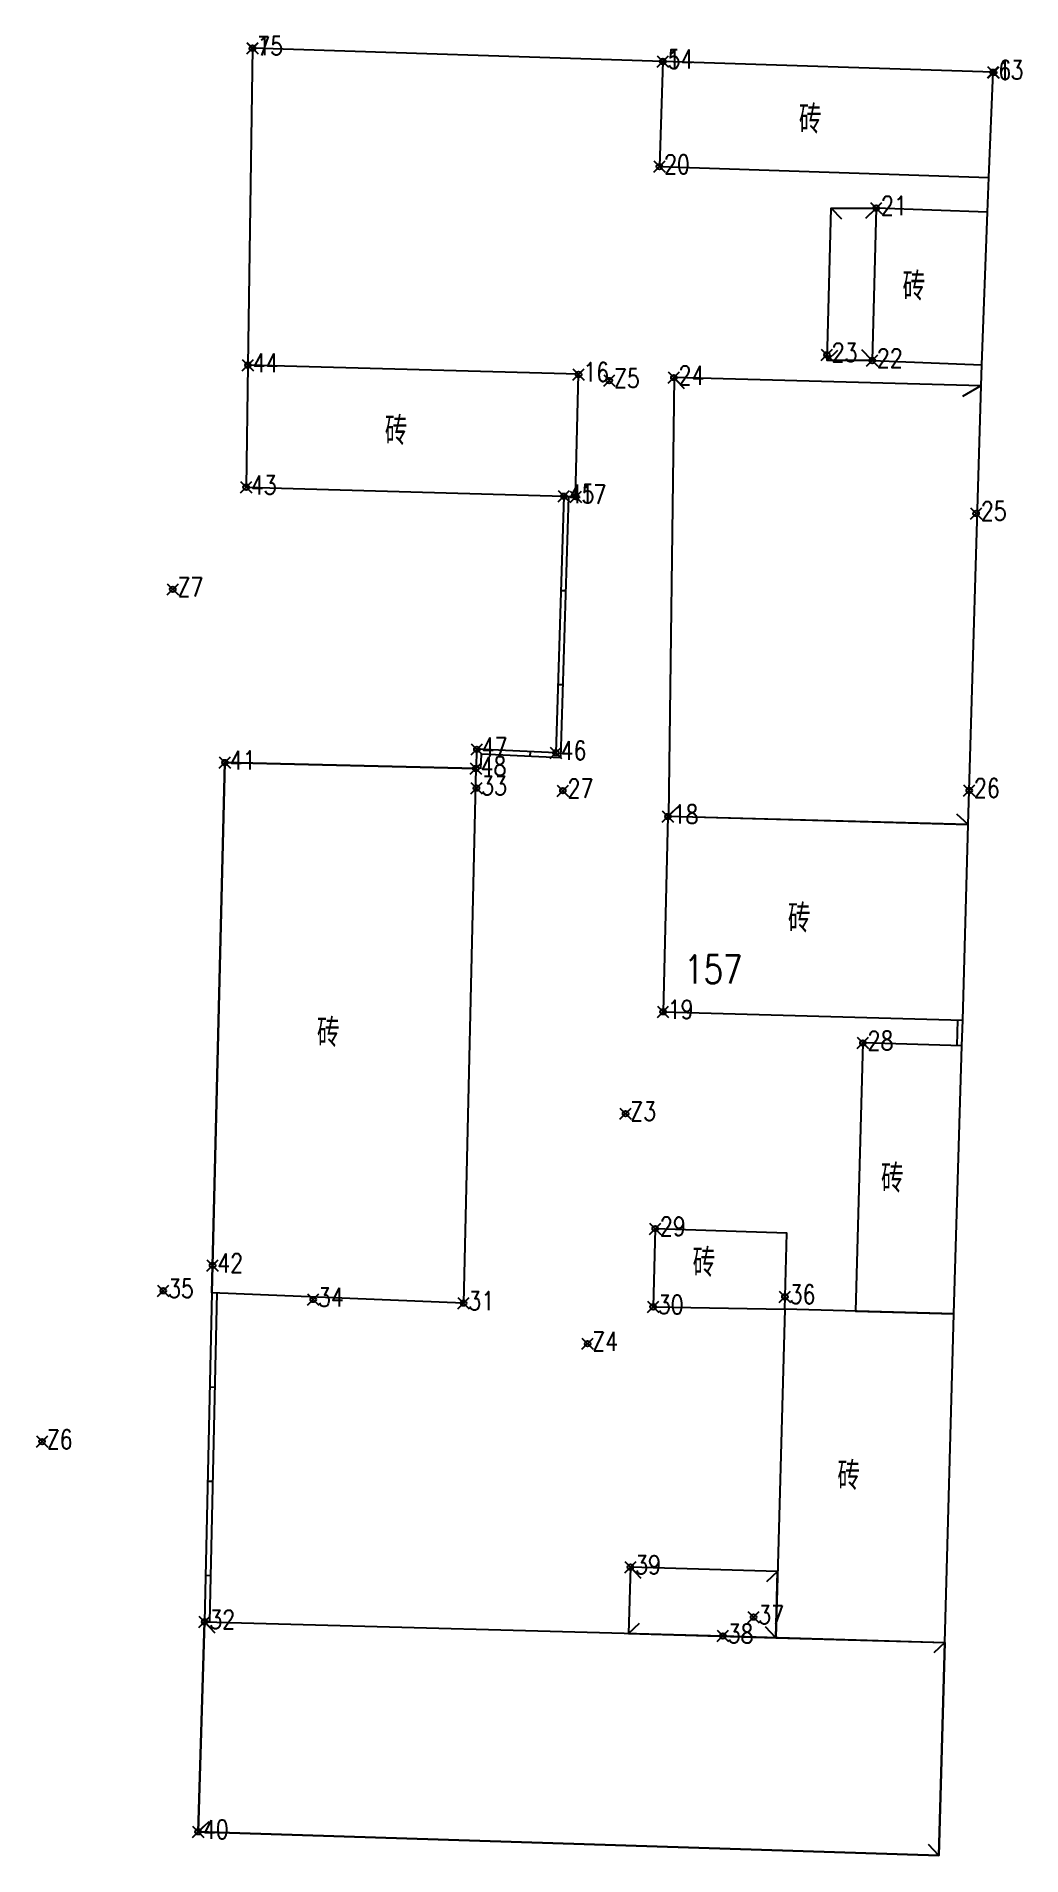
# Model space of a CAD drawing. Extents: x 499223 to 500082, y 4357473 to 4358121.
# Drawn here: x 499348.1 to 499400.4, y 4357472.5 to 4357569.1 of the extents above; entities that cross this region are included whole.
import ezdxf
from ezdxf.enums import TextEntityAlignment as Align

# ---------------------------------------------------------------- set-up
doc = ezdxf.new("R2010")
doc.units = 0
doc.header["$LTSCALE"] = 0.5
doc.header["$PDMODE"] = 35
doc.header["$PDSIZE"] = 0.3
for name, color, linetype in [('CLD', 1, 'CONTINUOUS'), ('JMD', 6, 'CONTINUOUS'), ('QSJX', 7, 'CONTINUOUS'), ('YBH', 3, 'CONTINUOUS')]:
    doc.layers.add(name, color=color, linetype=linetype)
doc.styles.add('HZ', font='rs.shx', dxfattribs={"width": 0.8, "bigfont": 'hztxt.shx'})

msp = doc.modelspace()

# ---------------------------------------------------------------- texts
at = {"layer": 'CLD', "linetype": 'Continuous', "style": 'HZ', "width": 0.8}
for s, p in [('7', (499359.793, 4357568.1, 0.242)), ('15', (499359.805, 4357568.11, -0.084)), ('15', (499359.805, 4357568.11, -0.084)), ('15', (499359.805, 4357568.11, -0.084)), ('5', (499381.582, 4357567.396, 0.555)), ('14', (499381.579, 4357567.406, 0.456)), ('14', (499381.579, 4357567.406, 0.456)), ('14', (499381.579, 4357567.406, 0.456)), ('6', (499399.139, 4357566.822, 1.043)), ('13', (499399.105, 4357566.835, 1.167)), ('13', (499399.105, 4357566.835, 1.167)), ('13', (499399.105, 4357566.835, 1.167)), ('20', (499381.396, 4357561.821, -0.47)), ('20', (499381.396, 4357561.821, -0.47)), ('20', (499381.396, 4357561.821, -0.47)), ('21', (499392.909, 4357559.621, 0.565)), ('21', (499392.909, 4357559.621, 0.565)), ('21', (499392.909, 4357559.621, 0.565)), ('23', (499390.292, 4357551.827, 0.681)), ('23', (499390.292, 4357551.827, 0.681)), ('23', (499390.292, 4357551.827, 0.681)), ('22', (499392.692, 4357551.528, 0.995)), ('22', (499392.692, 4357551.528, 0.995)), ('22', (499392.692, 4357551.528, 0.995)), ('44', (499359.559, 4357551.283, -0.354)), ('44', (499359.559, 4357551.283, -0.354)), ('44', (499359.559, 4357551.283, -0.354)), ('16', (499377.105, 4357550.791, 0.678)), ('16', (499377.105, 4357550.791, 0.678)), ('16', (499377.105, 4357550.791, 0.678)), ('Z5', (499378.74, 4357550.462, -0.262)), ('Z5', (499378.74, 4357550.462, -0.262)), ('Z5', (499378.74, 4357550.462, -0.262)), ('24', (499382.164, 4357550.62, -0.109)), ('24', (499382.164, 4357550.62, -0.109)), ('24', (499382.164, 4357550.62, -0.109)), ('43', (499359.46, 4357544.799, -0.521)), ('43', (499359.46, 4357544.799, -0.521)), ('43', (499359.46, 4357544.799, -0.521)), ('45', (499376.33, 4357544.324, 0.101)), ('45', (499376.33, 4357544.324, 0.101)), ('45', (499376.33, 4357544.324, 0.101)), ('17', (499376.957, 4357544.299, 0.302)), ('17', (499376.957, 4357544.299, 0.302)), ('17', (499376.957, 4357544.299, 0.302)), ('25', (499398.208, 4357543.412, 0.007)), ('25', (499398.208, 4357543.412, 0.007)), ('25', (499398.208, 4357543.412, 0.007)), ('Z7', (499355.566, 4357539.381, -0.752)), ('Z7', (499355.566, 4357539.381, -0.752)), ('Z7', (499355.566, 4357539.381, -0.752)), ('41', (499358.339, 4357530.187, 0.596)), ('41', (499358.339, 4357530.187, 0.596)), ('41', (499358.339, 4357530.187, 0.596)), ('47', (499371.707, 4357530.887, -0.691)), ('47', (499371.707, 4357530.887, -0.691)), ('47', (499371.707, 4357530.887, -0.691)), ('46', (499375.902, 4357530.704, -0.533)), ('46', (499375.902, 4357530.704, -0.533)), ('46', (499375.902, 4357530.704, -0.533)), ('48', (499371.653, 4357529.872, -0.621)), ('48', (499371.653, 4357529.872, -0.621)), ('48', (499371.653, 4357529.872, -0.621)), ('33', (499371.687, 4357528.83, -0.264)), ('33', (499371.687, 4357528.83, -0.264)), ('33', (499371.687, 4357528.83, -0.264)), ('27', (499376.272, 4357528.691, -0.145)), ('27', (499376.272, 4357528.691, -0.145)), ('27', (499376.272, 4357528.691, -0.145)), ('26', (499397.845, 4357528.705, 0.68)), ('26', (499397.845, 4357528.705, 0.68)), ('26', (499397.845, 4357528.705, 0.68)), ('18', (499381.853, 4357527.318, 0.31)), ('18', (499381.853, 4357527.318, 0.31)), ('18', (499381.853, 4357527.318, 0.31)), ('19', (499381.589, 4357516.953, 0.675)), ('19', (499381.589, 4357516.953, 0.675)), ('19', (499381.589, 4357516.953, 0.675)), ('28', (499392.199, 4357515.3, 0.927)), ('28', (499392.199, 4357515.3, 0.927)), ('28', (499392.199, 4357515.3, 0.927)), ('Z3', (499379.603, 4357511.545, -0.274)), ('Z3', (499379.603, 4357511.545, -0.274)), ('Z3', (499379.603, 4357511.545, -0.274)), ('29', (499381.174, 4357505.439, -0.339)), ('29', (499381.174, 4357505.439, -0.339)), ('29', (499381.174, 4357505.439, -0.339)), ('42', (499357.682, 4357503.492, -0.335)), ('42', (499357.682, 4357503.492, -0.335)), ('42', (499357.682, 4357503.492, -0.335)), ('35', (499355.065, 4357502.141, -0.572)), ('35', (499355.065, 4357502.141, -0.572)), ('35', (499355.065, 4357502.141, -0.572)), ('34', (499363.025, 4357501.68, -0.518)), ('34', (499363.025, 4357501.68, -0.518)), ('34', (499363.025, 4357501.68, -0.518)), ('31', (499371.006, 4357501.486, -0.278)), ('31', (499371.006, 4357501.486, -0.278)), ('31', (499371.006, 4357501.486, -0.278)), ('30', (499381.063, 4357501.287, 0.35)), ('30', (499381.063, 4357501.287, 0.35)), ('30', (499381.063, 4357501.287, 0.35)), ('36', (499388.057, 4357501.826, -0.464)), ('36', (499388.057, 4357501.826, -0.464)), ('36', (499388.057, 4357501.826, -0.464)), ('Z4', (499377.587, 4357499.335, -0.284)), ('Z4', (499377.587, 4357499.335, -0.284)), ('Z4', (499377.587, 4357499.335, -0.284)), ('Z6', (499348.629, 4357494.135, -0.86)), ('Z6', (499348.629, 4357494.135, -0.86)), ('Z6', (499348.629, 4357494.135, -0.86)), ('39', (499379.858, 4357487.473, 0.638)), ('39', (499379.858, 4357487.473, 0.638)), ('39', (499379.858, 4357487.473, 0.638)), ('37', (499386.393, 4357484.819, -0.45)), ('37', (499386.393, 4357484.819, -0.45)), ('37', (499386.393, 4357484.819, -0.45)), ('32', (499357.259, 4357484.571, 1.912)), ('32', (499357.259, 4357484.571, 1.912)), ('32', (499357.259, 4357484.571, 1.912)), ('38', (499384.772, 4357483.819, 1.398)), ('38', (499384.772, 4357483.819, 1.398)), ('38', (499384.772, 4357483.819, 1.398)), ('40', (499356.913, 4357473.423, 0.059)), ('40', (499356.913, 4357473.423, 0.059)), ('40', (499356.913, 4357473.423, 0.059))]:
    msp.add_text(s, height=1, dxfattribs=at).set_placement(p)
at = {"layer": 'JMD', "linetype": 'Continuous', "style": 'HZ', "width": 0.8}
for p in [(499389.751, 4357564.703), (499395.256, 4357555.836), (499367.772, 4357548.169), (499389.168, 4357522.289), (499364.172, 4357516.212), (499394.112, 4357508.481), (499384.116, 4357504.008), (499391.799, 4357492.695)]:
    msp.add_text('砖', height=1.5, dxfattribs=at).set_placement(p, align=Align.MIDDLE_RIGHT)
at = {"layer": 'YBH', "linetype": 'Continuous', "style": 'HZ', "width": 0.8}
msp.add_text('157', height=1.5, dxfattribs=at).set_placement((499384.006, 4357519.585), align=Align.MIDDLE)

# ---------------------------------------------------------------- linework, layer by layer
at = {"layer": 'CLD', "linetype": 'Continuous'}
for p in [(499359.543, 4357568.475, 0.242), (499359.555, 4357568.485, -0.084), (499359.555, 4357568.485, -0.084), (499359.555, 4357568.485, -0.084), (499381.329, 4357567.781, 0.456), (499381.329, 4357567.781, 0.456), (499381.329, 4357567.781, 0.456), (499381.332, 4357567.771, 0.555), (499398.855, 4357567.21, 1.167), (499398.855, 4357567.21, 1.167), (499398.855, 4357567.21, 1.167), (499398.889, 4357567.197, 1.043), (499381.146, 4357562.196, -0.47), (499381.146, 4357562.196, -0.47), (499381.146, 4357562.196, -0.47), (499392.659, 4357559.996, 0.565), (499392.659, 4357559.996, 0.565), (499392.659, 4357559.996, 0.565), (499390.042, 4357552.202, 0.681), (499390.042, 4357552.202, 0.681), (499390.042, 4357552.202, 0.681), (499359.309, 4357551.658, -0.354), (499359.309, 4357551.658, -0.354), (499359.309, 4357551.658, -0.354), (499376.855, 4357551.166, 0.678), (499376.855, 4357551.166, 0.678), (499376.855, 4357551.166, 0.678), (499392.442, 4357551.903, 0.995), (499392.442, 4357551.903, 0.995), (499392.442, 4357551.903, 0.995), (499378.49, 4357550.837, -0.262), (499378.49, 4357550.837, -0.262), (499378.49, 4357550.837, -0.262), (499381.914, 4357550.995, -0.109), (499381.914, 4357550.995, -0.109), (499381.914, 4357550.995, -0.109), (499359.21, 4357545.174, -0.521), (499359.21, 4357545.174, -0.521), (499359.21, 4357545.174, -0.521), (499376.08, 4357544.699, 0.101), (499376.08, 4357544.699, 0.101), (499376.08, 4357544.699, 0.101), (499376.707, 4357544.674, 0.302), (499376.707, 4357544.674, 0.302), (499376.707, 4357544.674, 0.302), (499397.958, 4357543.787, 0.007), (499397.958, 4357543.787, 0.007), (499397.958, 4357543.787, 0.007), (499355.316, 4357539.756, -0.752), (499355.316, 4357539.756, -0.752), (499355.316, 4357539.756, -0.752), (499371.457, 4357531.262, -0.691), (499371.457, 4357531.262, -0.691), (499371.457, 4357531.262, -0.691), (499375.652, 4357531.079, -0.533), (499375.652, 4357531.079, -0.533), (499375.652, 4357531.079, -0.533), (499358.089, 4357530.562, 0.596), (499358.089, 4357530.562, 0.596), (499358.089, 4357530.562, 0.596), (499371.403, 4357530.247, -0.621), (499371.403, 4357530.247, -0.621), (499371.403, 4357530.247, -0.621), (499371.437, 4357529.205, -0.264), (499371.437, 4357529.205, -0.264), (499371.437, 4357529.205, -0.264), (499376.022, 4357529.066, -0.145), (499376.022, 4357529.066, -0.145), (499376.022, 4357529.066, -0.145), (499397.595, 4357529.08, 0.68), (499397.595, 4357529.08, 0.68), (499397.595, 4357529.08, 0.68), (499381.603, 4357527.693, 0.31), (499381.603, 4357527.693, 0.31), (499381.603, 4357527.693, 0.31), (499381.339, 4357517.328, 0.675), (499381.339, 4357517.328, 0.675), (499381.339, 4357517.328, 0.675), (499391.949, 4357515.675, 0.927), (499391.949, 4357515.675, 0.927), (499391.949, 4357515.675, 0.927), (499379.353, 4357511.92, -0.274), (499379.353, 4357511.92, -0.274), (499379.353, 4357511.92, -0.274), (499380.924, 4357505.814, -0.339), (499380.924, 4357505.814, -0.339), (499380.924, 4357505.814, -0.339), (499357.432, 4357503.867, -0.335), (499357.432, 4357503.867, -0.335), (499357.432, 4357503.867, -0.335), (499354.815, 4357502.516, -0.572), (499354.815, 4357502.516, -0.572), (499354.815, 4357502.516, -0.572), (499362.775, 4357502.055, -0.518), (499362.775, 4357502.055, -0.518), (499362.775, 4357502.055, -0.518), (499370.756, 4357501.861, -0.278), (499370.756, 4357501.861, -0.278), (499370.756, 4357501.861, -0.278), (499387.807, 4357502.201, -0.464), (499387.807, 4357502.201, -0.464), (499387.807, 4357502.201, -0.464), (499380.813, 4357501.662, 0.35), (499380.813, 4357501.662, 0.35), (499380.813, 4357501.662, 0.35), (499377.337, 4357499.71, -0.284), (499377.337, 4357499.71, -0.284), (499377.337, 4357499.71, -0.284), (499348.379, 4357494.51, -0.86), (499348.379, 4357494.51, -0.86), (499348.379, 4357494.51, -0.86), (499379.608, 4357487.848, 0.638), (499379.608, 4357487.848, 0.638), (499379.608, 4357487.848, 0.638), (499357.009, 4357484.946, 1.912), (499357.009, 4357484.946, 1.912), (499357.009, 4357484.946, 1.912), (499386.143, 4357485.194, -0.45), (499386.143, 4357485.194, -0.45), (499386.143, 4357485.194, -0.45), (499384.522, 4357484.194, 1.398), (499384.522, 4357484.194, 1.398), (499384.522, 4357484.194, 1.398), (499356.663, 4357473.798, 0.059), (499356.663, 4357473.798, 0.059), (499356.663, 4357473.798, 0.059)]:
    msp.add_point(p, dxfattribs=at)
at = {"layer": 'JMD', "linetype": 'Continuous'}
for p, q in [((499390.262, 4357559.996), (499390.82, 4357559.423)), ((499392.659, 4357559.996), (499392.086, 4357559.438)), ((499390.045, 4357551.903), (499390.618, 4357552.461)), ((499392.442, 4357551.903), (499391.884, 4357552.476)), ((499381.914, 4357550.995), (499382.468, 4357550.418)), ((499398.217, 4357550.566), (499397.232, 4357549.999)), ((499375.923, 4357539.701), (499376.173, 4357539.694)), ((499375.766, 4357534.704), (499376.016, 4357534.696)), ((499374.28, 4357531.139), (499374.269, 4357530.889)), ((499381.603, 4357527.693), (499382.18, 4357528.247)), ((499397.543, 4357527.263), (499396.944, 4357527.828)), ((499357.288, 4357497.411), (499357.538, 4357497.405)), ((499357.176, 4357492.412), (499357.426, 4357492.407)), ((499379.608, 4357487.848), (499380.157, 4357487.267)), ((499387.418, 4357487.619), (499386.836, 4357487.07)), ((499357.064, 4357487.414), (499357.314, 4357487.408)), ((499357.009, 4357484.946), (499357.558, 4357484.364)), ((499379.512, 4357484.331), (499380.093, 4357484.88)), ((499387.322, 4357484.102), (499386.772, 4357484.684)), ((499396.29, 4357483.853), (499395.708, 4357483.304)), ((499356.663, 4357473.798), (499357.245, 4357474.347)), ((499395.975, 4357472.533, 0.059), (499395.426, 4357473.115, 0.059))]:
    msp.add_line(p, q, dxfattribs=at)
at = {"layer": 'JMD', "linetype": 'Continuous', "flags": 128}
for points in [[(499398.855, 4357567.21), (499381.329, 4357567.781), (499381.146, 4357562.196), (499398.641, 4357561.626)], [(499392.659, 4357559.996), (499392.442, 4357551.903), (499390.045, 4357551.903), (499390.262, 4357559.996)], [(499398.57, 4357559.77), (499392.659, 4357559.996), (499392.442, 4357551.903), (499398.26, 4357551.68)], [(499359.309, 4357551.658), (499359.206, 4357545.181), (499376.08, 4357544.699), (499376.703, 4357544.681), (499376.703, 4357544.681), (499376.851, 4357551.173)], [(499381.935, 4357551.008), (499381.624, 4357527.706), (499397.543, 4357527.263), (499398.219, 4357550.566)], [(499370.756, 4357501.861), (499357.399, 4357502.41), (499358.089, 4357530.562), (499371.403, 4357530.247)], [(499397.543, 4357527.263), (499381.603, 4357527.693), (499381.339, 4357517.328), (499397.246, 4357516.885)], [(499391.949, 4357515.675), (499391.553, 4357501.432), (499396.775, 4357501.287), (499397.207, 4357515.529)], [(499380.924, 4357505.814), (499380.813, 4357501.662), (499387.807, 4357501.536), (499387.918, 4357505.58)], [(499396.29, 4357483.853), (499396.775, 4357501.287), (499387.807, 4357501.536), (499387.322, 4357484.102)], [(499379.608, 4357487.848), (499379.512, 4357484.331), (499387.322, 4357484.102), (499387.418, 4357487.619)], [(499356.663, 4357473.798), (499357.009, 4357484.946), (499384.522, 4357484.194), (499396.29, 4357483.853), (499395.975, 4357472.533)]]:
    msp.add_lwpolyline(points, close=True, dxfattribs=at)
at = {"layer": 'JMD', "color": 7, "linetype": 'Continuous', "flags": 128}
for points in [[(499376.08, 4357544.699), (499375.652, 4357531.079), (499371.457, 4357531.262), (499371.403, 4357530.247)], [(499397.207, 4357515.529), (499397.245, 4357516.885)], [(499357.399, 4357502.41), (499357.009, 4357484.946)]]:
    msp.add_lwpolyline(points, dxfattribs=at)
at = {"layer": 'JMD', "linetype": 'Continuous', "flags": 128}
for points in [[(499376.33, 4357544.691), (499375.894, 4357530.818), (499371.693, 4357531.001), (499371.653, 4357530.234)], [(499396.957, 4357515.536), (499396.995, 4357516.892)], [(499357.649, 4357502.404), (499357.259, 4357484.94)]]:
    msp.add_lwpolyline(points, dxfattribs=at)
at = {"layer": 'QSJX', "linetype": 'Continuous', "elevation": 0.059, "flags": 128}
msp.add_lwpolyline([(499398.855, 4357567.21), (499381.329, 4357567.781), (499359.555, 4357568.485), (499359.309, 4357551.658), (499359.206, 4357545.181), (499376.08, 4357544.699), (499375.652, 4357531.079), (499371.457, 4357531.262), (499371.403, 4357530.247), (499358.089, 4357530.562), (499357.399, 4357502.41), (499357.009, 4357484.946), (499356.663, 4357473.798), (499395.975, 4357472.533), (499396.29, 4357483.853), (499396.775, 4357501.287), (499397.207, 4357515.529), (499397.246, 4357516.885), (499397.543, 4357527.263), (499398.219, 4357550.566), (499398.26, 4357551.68), (499398.57, 4357559.77), (499398.641, 4357561.626), (499398.855, 4357567.21)], close=True, dxfattribs=at)

msp.set_redraw_order([(e.dxf.handle, doc.entitydb.next_handle()) for e in msp.query("TEXT MTEXT ATTDEF DIMENSION ARC_DIMENSION")])  # texts and dimensions are drawn at this point

doc.saveas('drawing.dxf')
